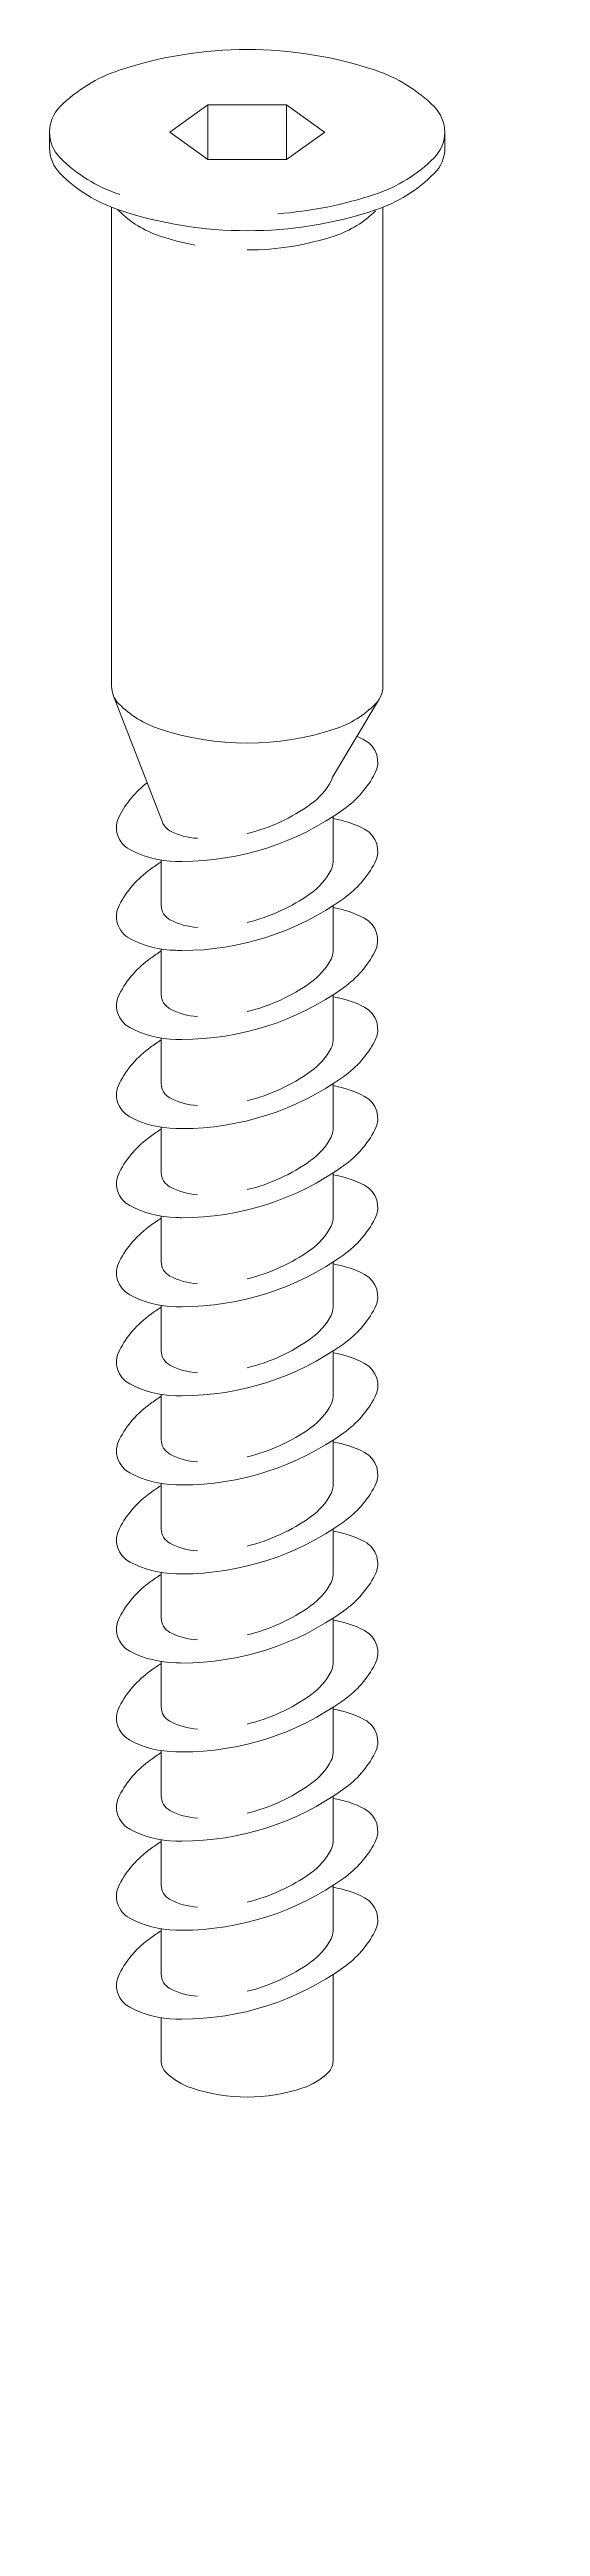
# Model space of a CAD drawing. Header units: metres. Extents: x -27.1 to 47.9, y -10.7 to 6.6.
# Drawn here: x 11.987 to 12.201, y 5.045 to 6.128 of the extents above; entities that cross this region are included whole.
import ezdxf

# ---------------------------------------------------------------- set-up
doc = ezdxf.new("R2010")
doc.units = ezdxf.units.M
doc.header["$MEASUREMENT"] = 0
doc.layers.add('PDF_Working_Num_Penna__7_Num_Penna__7_Num_Penna__7_Num_Penna__7_Num_Penna__7_Num_Penna__7', color=7, linetype='Continuous', lineweight=18)
doc.styles.add('GENERATED_STYLE_1', font='Arial')

msp = doc.modelspace()

# ---------------------------------------------------------------- linework, layer by layer
at = {"layer": 'PDF_Working_Num_Penna__7_Num_Penna__7_Num_Penna__7_Num_Penna__7_Num_Penna__7_Num_Penna__7', "color": 7, "linetype": 'Continuous', "lineweight": 18, "flags": 128}
for points in [[(12.0865, 6.0566, 0.061705), (12.1292, 6.0652, 0.116411), (12.1549, 6.0811, 0.414838), (12.1549, 6.1035, 0.116664), (12.1292, 6.1194, 0.162303), (12.0172, 6.1194, 0.11646), (11.9914, 6.1035, 0.414838), (11.9914, 6.0811, 0.11646), (12.0171, 6.0652)], [(11.9868, 6.0923), (11.9868, 6.0854, 0.198916), (11.9914, 6.0742, 0.116358), (12.0171, 6.0583, 0.162275), (12.1293, 6.0583, 0.116309), (12.1549, 6.0742, 0.198774), (12.1596, 6.0854), (12.1596, 6.0923)], [(12.0139, 6.0595), (12.0139, 5.8499, 0.199302), (12.0171, 5.8422, 0.115796), (12.0347, 5.8313, 0.162126), (12.1117, 5.8313, 0.116137), (12.1293, 5.8422, 0.199508), (12.1325, 5.8499), (12.1325, 6.0595)], [(12.0171, 6.0579, 0.115796), (12.0347, 6.047, 0.032955), (12.0503, 6.0429)], [(12.0732, 6.0408, 0.08053), (12.1116, 6.047, 0.115936), (12.1293, 6.0579)], [(12.0146, 5.846), (12.0361, 5.7905, 0.180715), (12.0394, 5.7867, 0.10705), (12.0514, 5.7834)], [(12.1309, 5.8443), (12.1105, 5.8101, -0.058194), (12.1099, 5.8085, -0.116353), (12.1009, 5.7983, -0.096213), (12.0732, 5.7855)], [(12.0294, 5.8077, 0.10629), (12.0173, 5.7932, 0.414579), (12.0218, 5.7785, 0.115953), (12.0419, 5.7733, 0.005101), (12.0446, 5.7733, 0.15665), (12.1154, 5.7961, 0.11614), (12.129, 5.8117, 0.41394), (12.1245, 5.8264, 0.019), (12.1212, 5.828)], [(12.0356, 5.7731, 0.012234), (12.0309, 5.7699, 0.116306), (12.0173, 5.7543, 0.414261), (12.0218, 5.7396, 0.115953), (12.0419, 5.7344, 0.006794), (12.0446, 5.7343, 0.15665), (12.1154, 5.7571, 0.11614), (12.129, 5.7727, 0.414173), (12.1245, 5.7874, 0.081297), (12.1107, 5.792)], [(12.1107, 5.7929), (12.1107, 5.7729, -0.120887), (12.1099, 5.7696, -0.115959), (12.1009, 5.7593, -0.096213), (12.0732, 5.7466)], [(12.0356, 5.7739), (12.0356, 5.7541, 0.278909), (12.0394, 5.7478, 0.107397), (12.0514, 5.7444)], [(12.0356, 5.7341, 0.010944), (12.0309, 5.7309, 0.116306), (12.0173, 5.7153, 0.414143), (12.0218, 5.7006, 0.11618), (12.0419, 5.6954, 0.003401), (12.0446, 5.6954, 0.156601), (12.1154, 5.7181, 0.116257), (12.129, 5.7338, 0.414166), (12.1245, 5.7484, 0.081297), (12.1107, 5.7531)], [(12.1107, 5.7539), (12.1107, 5.7339, -0.1212), (12.1099, 5.7306, -0.116392), (12.1009, 5.7203, -0.096605), (12.0732, 5.7076)], [(12.0356, 5.7349), (12.0356, 5.7151, 0.278161), (12.0394, 5.7088, 0.10565), (12.0514, 5.7054)], [(12.0356, 5.6952, 0.013548), (12.0309, 5.692, 0.116448), (12.0173, 5.6763, 0.414006), (12.0218, 5.6616, 0.116188), (12.0419, 5.6564, 0.00509), (12.0446, 5.6564, 0.156494), (12.1154, 5.6792, 0.115831), (12.129, 5.6948, 0.414021), (12.1245, 5.7095, 0.08042), (12.1107, 5.7141)], [(12.1107, 5.7149), (12.1107, 5.695, -0.1212), (12.1099, 5.6916, -0.116353), (12.1009, 5.6814, -0.096346), (12.0732, 5.6686)], [(12.0356, 5.696), (12.0356, 5.6762, 0.277776), (12.0394, 5.6698, 0.10601), (12.0514, 5.6665)], [(12.0356, 5.6562, 0.011584), (12.0309, 5.653, 0.116332), (12.0173, 5.6374, 0.413738), (12.0218, 5.6227, 0.116188), (12.0419, 5.6175, 0.003397), (12.0446, 5.6174, 0.156654), (12.1154, 5.6402, 0.116308), (12.129, 5.6558, 0.413929), (12.1245, 5.6705, 0.081005), (12.1107, 5.6752)], [(12.1107, 5.676), (12.1107, 5.656, -0.121308), (12.1099, 5.6527, -0.116608), (12.1009, 5.6424, -0.096338), (12.0732, 5.6297)], [(12.0356, 5.657), (12.0356, 5.6372, 0.277969), (12.0394, 5.6309, 0.10705), (12.0514, 5.6275)], [(12.0356, 5.6172, 0.012234), (12.0309, 5.614, 0.116332), (12.0173, 5.5984, 0.413936), (12.0218, 5.5837, 0.116816), (12.0419, 5.5785, 0.005097), (12.0446, 5.5785, 0.156654), (12.1154, 5.6012, 0.116023), (12.129, 5.6169, 0.41367), (12.1245, 5.6316, 0.080723), (12.1107, 5.6362)], [(12.1107, 5.637), (12.1107, 5.617, -0.120574), (12.1099, 5.6137, -0.116175), (12.1009, 5.6034, -0.096338), (12.0732, 5.5907)], [(12.0356, 5.6181), (12.0356, 5.5982, 0.278909), (12.0394, 5.5919, 0.105996), (12.0514, 5.5885)], [(12.0356, 5.5783, 0.012883), (12.0309, 5.5751, 0.116616), (12.0173, 5.5594, 0.413921), (12.0218, 5.5447, 0.116607), (12.0419, 5.5395, 0.00679), (12.0446, 5.5395, 0.156654), (12.1154, 5.5623, 0.116282), (12.129, 5.5779, 0.414131), (12.1245, 5.5926, 0.081015), (12.1107, 5.5972)], [(12.1107, 5.598), (12.1107, 5.5781, -0.120574), (12.1099, 5.5747, -0.115921), (12.1009, 5.5645, -0.096613), (12.0732, 5.5518)], [(12.0356, 5.5791), (12.0356, 5.5593, 0.277776), (12.0394, 5.5529, 0.106023), (12.0514, 5.5496)], [(12.1107, 5.5591), (12.1107, 5.5391, -0.121621), (12.1099, 5.5358, -0.116099), (12.1009, 5.5255, -0.096228), (12.0732, 5.5128)], [(12.0356, 5.5393, 0.010939), (12.0309, 5.5361, 0.116164), (12.0173, 5.5205, 0.413548), (12.0218, 5.5058, 0.116196), (12.0419, 5.5006, 0.005101), (12.0446, 5.5005, 0.156704), (12.1154, 5.5233, 0.116475), (12.129, 5.5389, 0.413889), (12.1245, 5.5537, 0.081015), (12.1107, 5.5583)], [(12.0356, 5.5401), (12.0356, 5.5203, 0.278909), (12.0394, 5.514, 0.106689), (12.0514, 5.5106)], [(12.0356, 5.5003, 0.010293), (12.0309, 5.4971, 0.115997), (12.0173, 5.4815, 0.413324), (12.0218, 5.4668, 0.116196), (12.0419, 5.4616, 0.005101), (12.0446, 5.4616, 0.1567), (12.1154, 5.4844, 0.116643), (12.129, 5.5, 0.414111), (12.1245, 5.5147, 0.0816), (12.1107, 5.5193)], [(12.1107, 5.5201), (12.1107, 5.5001, -0.121308), (12.1099, 5.4968, -0.116137), (12.1009, 5.4865, -0.096213), (12.0732, 5.4738)], [(12.0356, 5.5012), (12.0356, 5.4813, 0.277655), (12.0394, 5.475, 0.106703), (12.0514, 5.4717)], [(12.0356, 5.4614, 0.012897), (12.0309, 5.4582, 0.116139), (12.0173, 5.4425, 0.413552), (12.0218, 5.4278, 0.116624), (12.0419, 5.4227, 0.005097), (12.0446, 5.4226, 0.156822), (12.1154, 5.4454, 0.116333), (12.129, 5.461, 0.414381), (12.1245, 5.4757, 0.081005), (12.1107, 5.4803)], [(12.1107, 5.4811), (12.1107, 5.4612, -0.120574), (12.1099, 5.4578, -0.115882), (12.1009, 5.4476, -0.096338), (12.0732, 5.4349)], [(12.0356, 5.4622), (12.0356, 5.4424, 0.277897), (12.0394, 5.436, 0.10673), (12.0514, 5.4327)], [(12.0356, 5.4224, 0.013556), (12.0309, 5.4192, 0.116306), (12.0173, 5.4036, 0.413697), (12.0218, 5.3889, 0.11618), (12.0419, 5.3837, 0.003401), (12.0446, 5.3837, 0.156761), (12.1154, 5.4064, 0.116475), (12.129, 5.422, 0.414155), (12.1245, 5.4368, 0.080994), (12.1107, 5.4414)], [(12.1107, 5.4422), (12.1107, 5.4222, -0.120371), (12.1099, 5.4189, -0.116137), (12.1009, 5.4086, -0.096087), (12.0732, 5.3959)], [(12.0356, 5.4232), (12.0356, 5.4034, 0.278017), (12.0394, 5.3971, 0.106037), (12.0514, 5.3937)], [(12.0356, 5.3834, 0.012911), (12.0309, 5.3802, 0.116281), (12.0173, 5.3646, 0.41419), (12.0218, 5.3499, 0.116598), (12.0419, 5.3447, 0.005094), (12.0446, 5.3447, 0.156658), (12.1154, 5.3675, 0.116734), (12.129, 5.3831, 0.414425), (12.1245, 5.3978, 0.081568), (12.1107, 5.4024)], [(12.1107, 5.4032), (12.1107, 5.3833, -0.121514), (12.1099, 5.3799, -0.115921), (12.1009, 5.3697, -0.096487), (12.0732, 5.3569)], [(12.0356, 5.3843), (12.0356, 5.3645, 0.278909), (12.0394, 5.3581, 0.107743), (12.0514, 5.3548)], [(12.1107, 5.3643), (12.1107, 5.3443, -0.122351), (12.1099, 5.341, -0.116315), (12.1009, 5.3307, -0.096213), (12.0732, 5.318)], [(12.0356, 5.3445, 0.013532), (12.0309, 5.3413, 0.116616), (12.0173, 5.3257, 0.414373), (12.0218, 5.311, 0.116607), (12.0419, 5.3058, 0.006794), (12.0446, 5.3057, 0.15665), (12.1154, 5.3285, 0.116282), (12.129, 5.3441, 0.414052), (12.1245, 5.3588, 0.0816), (12.1107, 5.3634)], [(12.0356, 5.3453), (12.0356, 5.3255, 0.279416), (12.0394, 5.3192, 0.10705), (12.0514, 5.3158)], [(12.0356, 5.3055, 0.014182), (12.0309, 5.3023, 0.1169), (12.0173, 5.2867, 0.414037), (12.0218, 5.272, 0.11618), (12.0419, 5.2668, 0.003397), (12.0446, 5.2668, 0.156654), (12.1154, 5.2895, 0.11645), (12.129, 5.3052, 0.413935), (12.1245, 5.3199, 0.081903), (12.1107, 5.3245)], [(12.1107, 5.3253), (12.1107, 5.3053, -0.120777), (12.1099, 5.302, -0.116099), (12.1009, 5.2917, -0.096079), (12.0732, 5.279)], [(12.0356, 5.3063), (12.0356, 5.2865, 0.278668), (12.0394, 5.2802, 0.10705), (12.0514, 5.2768)], [(12.0356, 5.2674), (12.0356, 5.2485, 0.198671), (12.0376, 5.2436, 0.116116), (12.0488, 5.2367, 0.162402), (12.0975, 5.2367, 0.116362), (12.1087, 5.2436, 0.19756), (12.1107, 5.2485), (12.1107, 5.2863)]]:
    msp.add_lwpolyline(points, format="xyb", dxfattribs=at)
for points in [[(12.0904, 6.1043), (12.0559, 6.1043), (12.0559, 6.0803), (12.0393, 6.0923)], [(12.0393, 6.0923), (12.0559, 6.1043)], [(12.0559, 6.0803), (12.0904, 6.0803), (12.0904, 6.1043), (12.107, 6.0923)], [(12.1071, 6.0923), (12.0904, 6.0803)]]:
    msp.add_lwpolyline(points, dxfattribs=at)
at = {"layer": 'PDF_Working_Num_Penna__7_Num_Penna__7_Num_Penna__7_Num_Penna__7_Num_Penna__7_Num_Penna__7', "color": 7, "linetype": 'Continuous', "lineweight": 18}
for points in [[(12.0165, 6.0585), (12.0168, 6.0585), (12.0168, 6.0579), (12.0171, 6.0579)], [(12.0171, 6.0652), (12.0172, 6.0652), (12.0172, 6.0651), (12.0173, 6.0651)]]:
    msp.add_open_spline(points, degree=3, dxfattribs=at)

# ---------------------------------------------------------------- texts
at = {"layer": 'PDF_Working_Num_Penna__7_Num_Penna__7_Num_Penna__7_Num_Penna__7_Num_Penna__7_Num_Penna__7', "color": 7, "linetype": 'Continuous', "lineweight": 18, "insert": (12.2014, 5.2182), "char_height": 0.00000321, "attachment_point": 7, "rotation": 90, "style": 'GENERATED_STYLE_1'}
msp.add_mtext('\\A1;{\\pql;\\fArial|b0|i0|c0|p34;100214}', dxfattribs=at)
at = {"layer": 'PDF_Working_Num_Penna__7_Num_Penna__7_Num_Penna__7_Num_Penna__7_Num_Penna__7_Num_Penna__7', "color": 7, "linetype": 'Continuous', "lineweight": 18, "insert": (12.0051, 5.0449), "char_height": 0.0000077, "attachment_point": 7, "style": 'GENERATED_STYLE_1'}
msp.add_mtext('\\A1;{\\pql;\\fArial|b0|i0|c0|p34;4x}', dxfattribs=at)

doc.saveas('drawing.dxf')
